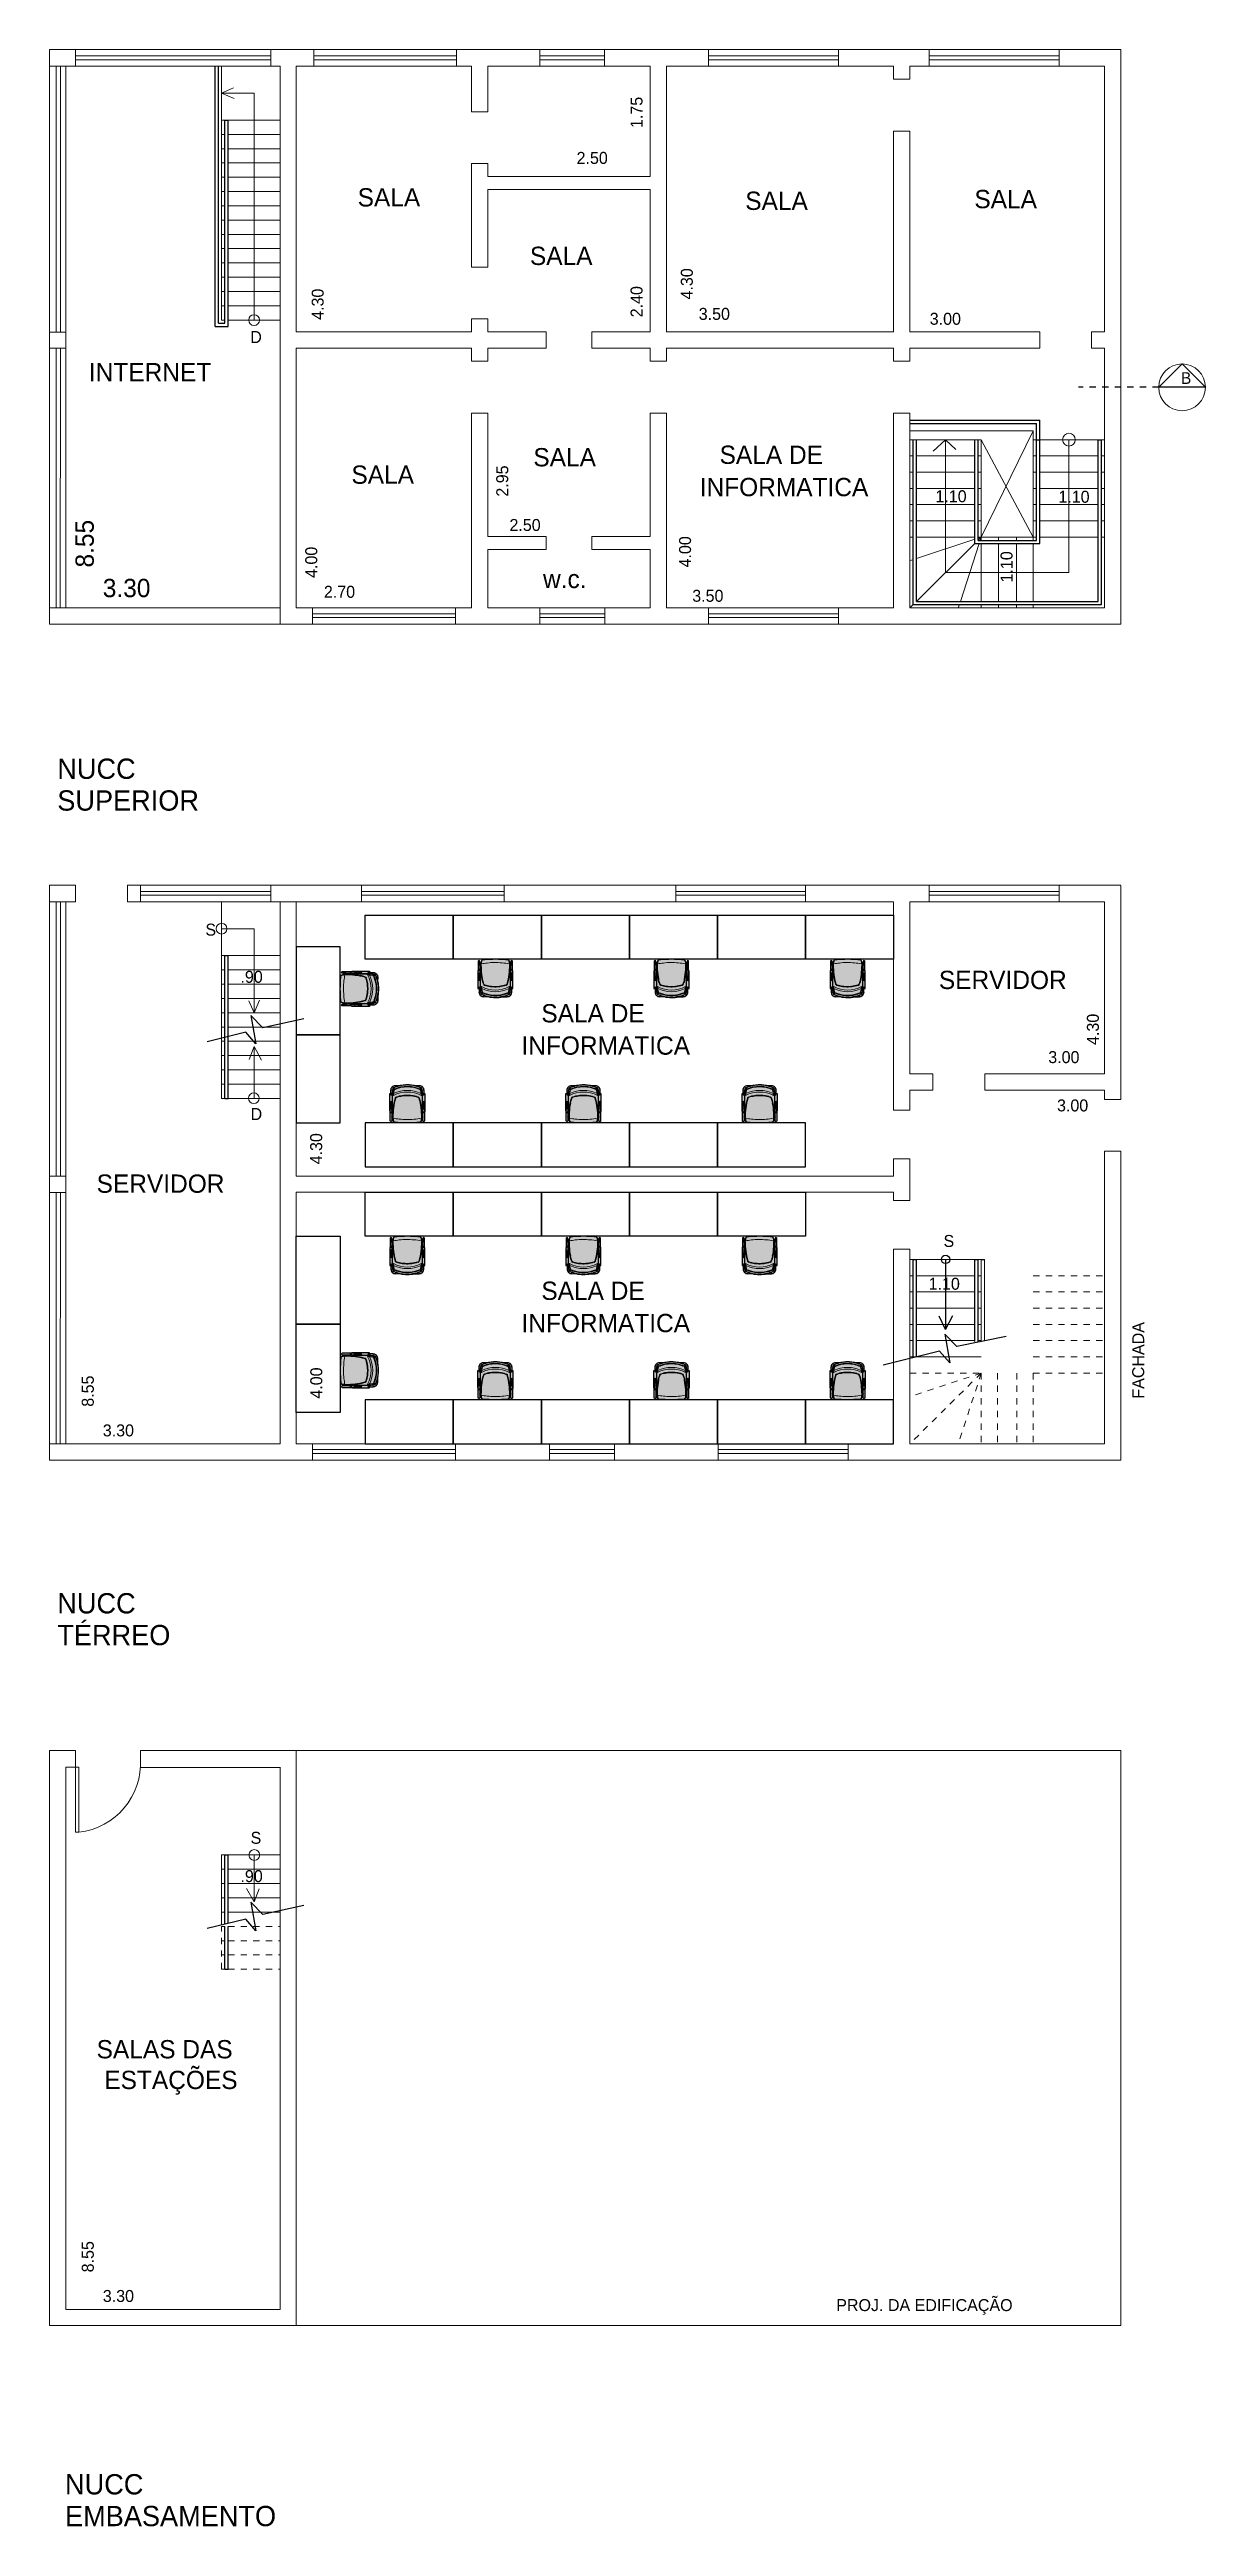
# Model space of a CAD drawing. Header units: metres. Extents: x 512 to 829, y -209 to 245.
# Drawn here: x 726.85 to 745.23, y -178 to -138.61 of the extents above; entities that cross this region are included whole.
import ezdxf

# ---------------------------------------------------------------- set-up
doc = ezdxf.new("R2010")
doc.units = ezdxf.units.M
doc.header["$LTSCALE"] = 0.508
doc.linetypes.add('DASHDOTX2', pattern=[2, 1, -0.5, 0, -0.5])
doc.linetypes.add('STYLE_01', pattern=[0.073819, 0.049213, -0.024606])
doc.layers.get('0').update_dxf_attribs({"lineweight": 15})
for name, color, linetype, lineweight in [('ALV', 4, 'Continuous', 15), ('COTAS', 2, 'Continuous', 15), ('PENA04', 4, 'Continuous', 15), ('PONTILHADO', 2, 'STYLE_01', 15), ('PORTAS-JAN-ESCADA-DIVS-AUX', 2, 'Continuous', 15), ('TEXTO', 7, 'Continuous', 15)]:
    doc.layers.add(name, color=color, linetype=linetype, lineweight=lineweight)
for name, color, linetype in [('BOMB', 1, 'Continuous'), ('CORRIMÃO', 2, 'Continuous'), ('MB-ARQ-MOBILIÁRIO 02', 2, 'Continuous'), ('MB-ARQ-MOBILIÁRIO-CADEIRAS', 7, 'Continuous'), ('PENA01', 2, 'Continuous'), ('PENA4', 4, 'Continuous')]:
    doc.layers.add(name, color=color, linetype=linetype)
doc.layers.add('MB-ARQ-MOBILIÁRIO-CADEIRAS-02', color=7, linetype='Continuous', true_color=0x747474)

msp = doc.modelspace()

# ---------------------------------------------------------------- texts
at = {"layer": 'COTAS'}
for s, p in [('1.75', (736.2785, -139.8586)), ('4.30', (737.0779, -142.5851)), ('4.30', (731.2093, -142.9096)), ('2.40', (736.2785, -142.8685)), ('2.95', (734.1437, -145.7203)), ('4.00', (737.0498, -146.8461)), ('4.00', (731.1072, -147.013)), ('4.30', (743.5338, -154.4392)), ('4.30', (731.1851, -156.3379)), ('FACHADA', (744.2542, -160.0631)), ('8.55', (727.5544, -160.1916)), ('4.00', (731.1871, -160.0631)), ('8.55', (727.5544, -173.9554))]:
    msp.add_text(s, height=0.1906, rotation=90, dxfattribs=at).set_placement(p)
for s, p in [('2.50', (735.2303, -140.4293)), ('3.50', (737.1722, -142.9095)), ('3.00', (740.845, -142.9877)), ('D', (730.0427, -143.2775)), ('2.50', (734.1629, -146.2662)), ('2.70', (731.2128, -147.3288)), ('3.50', (737.069, -147.392)), ('S', (729.329, -152.7007)), ('.90', (729.8863, -153.4506)), ('3.00', (742.7291, -154.7278)), ('D', (730.0471, -155.6328)), ('3.00', (742.8685, -155.4958)), ('S', (741.0638, -157.6514)), ('1.10', (740.8273, -158.3313)), ('3.30', (727.6977, -160.6631)), ('S', (730.0471, -167.1414)), ('.90', (729.8863, -167.7508)), ('3.30', (727.6977, -174.4269)), ('PROJ. DA EDIFICAÇÃO', (739.3582, -174.572))]:
    msp.add_text(s, height=0.1906, dxfattribs=at).set_placement(p)
at = {"layer": 'PENA04'}
for s, height, p in [('NUCC', 0.32258, (726.974, -150.2079)), ('SUPERIOR', 0.32258, (726.974, -150.713)), ('NUCC', 0.32258, (726.974, -163.4783)), ('TÉRREO', 0.32258, (726.974, -163.9834)), ('NUCC', 0.32258, (727.0971, -177.4868)), ('EMBASAMENTO', 0.322581, (727.0971, -177.9919))]:
    msp.add_text(s, height=height, dxfattribs=at).set_placement(p)
at = {"layer": 'PENA4'}
msp.add_text('B', height=0.1858, dxfattribs=at).set_placement((744.8376, -143.9274, 0.6968))
at = {"layer": 'TEXTO'}
for s, height, p in [('SALA ', 0.29098, (731.7494, -141.1067)), ('SALA ', 0.29098, (737.9118, -141.1615)), ('SALA ', 0.29098, (741.5545, -141.1341)), ('SALA ', 0.29098, (734.4883, -142.0372)), ('INTERNET', 0.29098, (727.4764, -143.8874)), ('SALA DE ', 0.29098, (737.5039, -145.1997)), ('SALA ', 0.29098, (731.6506, -145.516)), ('SALA ', 0.29098, (734.543, -145.2392)), ('INFORMATICA', 0.290979, (737.1876, -145.7132)), ('3.30', 0.29098, (727.6977, -147.3185)), ('w.c.', 0.29098, (734.6967, -147.1747)), ('SERVIDOR', 0.29098, (740.9901, -153.5504)), ('SALA DE ', 0.29098, (734.6699, -154.0808)), ('INFORMATICA', 0.290979, (734.3536, -154.5943)), ('SERVIDOR', 0.29098, (727.5995, -156.7898)), ('SALA DE ', 0.29098, (734.6699, -158.4928)), ('INFORMATICA', 0.290979, (734.3536, -159.0063)), ('SALAS DAS', 0.29098, (727.5995, -170.5535)), ('ESTAÇÕES', 0.29098, (727.7215, -171.0414))]:
    msp.add_text(s, height=height, dxfattribs=at).set_placement(p)
msp.add_text('8.55', height=0.29098, rotation=90, dxfattribs=at).set_placement((727.5544, -146.847))

# ---------------------------------------------------------------- blocks, each defined once
blk = doc.blocks.new('A$C56F571F6')
at = {"layer": 'COTAS'}
blk.add_text('1.10', height=0.1846, dxfattribs=at).set_placement((0, 0))
blk = doc.blocks.new('TECTON FIXA')
h = blk.add_hatch(color=256)
edge = h.paths.add_edge_path()
edge.add_line((-0.247, 0.032), (-0.247, 0.093))
edge.add_line((-0.247, 0.093), (-0.235, 0.097))
edge.add_line((-0.235, 0.097), (-0.235, 0.082))
edge.add_arc((-0.105, 0.082), 0.13, 180, 204.5205)
edge.add_arc((-0.194, 0.041), 0.0321, 204.5205, 259.9408)
edge.add_arc((-0.002, 2.04), 2.04, 264.4455, 275.7159)
edge.add_arc((0.196, 0.039), 0.0294, 280.2206, 337.5854)
edge.add_arc((0.081, 0.087), 0.154, 337.5854, 356.3465)
edge.add_line((0.234, 0.077), (0.235, 0.097))
edge.add_line((0.235, 0.097), (0.247, 0.093))
edge.add_line((0.247, 0.093), (0.247, 0.032))
edge.add_arc((0.26, 0.032), 0.0127, 180, 360)
edge.add_line((0.273, 0.032), (0.273, 0.175))
edge.add_arc((0.299, 0.175), 0.0264, 140.266, 180.0527, ccw=False)
edge.add_line((0.279, 0.192), (0.279, 0.465))
edge.add_line((0.279, 0.465), (0.26, 0.465))
edge.add_line((0.26, 0.465), (0.26, 0.522))
edge.add_arc((0.188, 0.523), 0.0723, 359.6453, 450.3547)
edge.add_line((0.188, 0.595), (0.119, 0.594))
edge.add_arc((0, 0.086), 0.523, 76.8468, 102.9792)
edge.add_line((-0.117, 0.595), (-0.188, 0.595))
edge.add_arc((-0.188, 0.522), 0.0727, 90, 180)
edge.add_line((-0.26, 0.522), (-0.26, 0.465))
edge.add_line((-0.26, 0.465), (-0.279, 0.465))
edge.add_line((-0.279, 0.465), (-0.279, 0.189))
edge.add_arc((-0.26, 0.189), 0.0185, 180.0184, 226.71)
edge.add_line((-0.273, 0.176), (-0.273, 0.032))
edge.add_arc((-0.26, 0.032), 0.0127, 180.1644, 360)
blk.add_lwpolyline([(-0.273, 0.032, 1), (-0.247, 0.032), (-0.247, 0.093), (-0.235, 0.097), (-0.235, 0.082, 0.107401), (-0.223, 0.028, 0.246643), (-0.2, 0.01, 0.049216), (0.201, 0.01, 0.255663), (0.223, 0.028, 0.082044), (0.234, 0.077), (0.235, 0.097), (0.247, 0.093), (0.247, 0.032, 1), (0.273, 0.032), (0.273, 0.175, -0.175367), (0.279, 0.192), (0.279, 0.465), (0.26, 0.465), (0.26, 0.522, 0.417845), (0.188, 0.595), (0.119, 0.594, 0.114521), (-0.117, 0.595), (-0.188, 0.595, 0.414214), (-0.26, 0.522), (-0.26, 0.465), (-0.279, 0.465), (-0.279, 0.189, 0.206597), (-0.273, 0.176), (-0.273, 0.032, 0.998567), (-0.247, 0.032), (-0.247, 0.093), (-0.235, 0.097)], format="xyb")
at = {"layer": 'MB-ARQ-MOBILIÁRIO-CADEIRAS', "linetype": 'Continuous', "lineweight": 15}
for p, q in [((-0.279, 0.465), (-0.279, 0.356)), ((-0.279, 0.465), (-0.26, 0.465)), ((-0.26, 0.522), (-0.26, 0.465)), ((-0.26, 0.522), (-0.236, 0.522)), ((-0.26, 0.44), (-0.26, 0.465)), ((-0.26, 0.465), (-0.249, 0.465)), ((-0.253, 0.444), (-0.253, 0.46)), ((-0.25, 0.446), (-0.249, 0.447)), ((-0.25, 0.446), (-0.25, 0.446)), ((-0.249, 0.463), (-0.249, 0.447)), ((-0.249, 0.447), (-0.249, 0.447)), ((-0.249, 0.447), (-0.249, 0.447)), ((-0.241, 0.356), (-0.241, 0.442)), ((-0.241, 0.441), (-0.241, 0.442)), ((-0.24, 0.443), (-0.24, 0.443)), ((-0.239, 0.445), (-0.239, 0.445)), ((-0.235, 0.168), (-0.235, 0.434)), ((-0.231, 0.529), (-0.231, 0.547)), ((-0.223, 0.434), (-0.224, 0.434)), ((-0.223, 0.434), (-0.222, 0.435)), ((-0.219, 0.536), (-0.219, 0.55)), ((-0.219, 0.55), (-0.219, 0.548)), ((-0.219, 0.548), (-0.219, 0.54)), ((-0.219, 0.536), (-0.21, 0.536)), ((-0.213, 0.556), (-0.213, 0.563)), ((-0.21, 0.558), (-0.21, 0.536)), ((-0.117, 0.595), (-0.188, 0.595)), ((-0.188, 0.595), (-0.188, 0.574)), ((0.188, 0.595), (0.117, 0.595)), ((0.188, 0.595), (0.188, 0.574)), ((0.21, 0.558), (0.21, 0.536)), ((0.219, 0.536), (0.21, 0.536)), ((0.213, 0.556), (0.213, 0.563)), ((0.219, 0.536), (0.219, 0.55)), ((0.219, 0.55), (0.219, 0.548)), ((0.219, 0.548), (0.219, 0.54)), ((0.223, 0.434), (0.222, 0.435)), ((0.223, 0.434), (0.224, 0.434)), ((0.231, 0.529), (0.231, 0.547)), ((0.235, 0.434), (0.235, 0.168)), ((0.26, 0.522), (0.236, 0.522)), ((0.239, 0.445), (0.239, 0.445)), ((0.24, 0.443), (0.24, 0.443)), ((0.241, 0.442), (0.241, 0.356)), ((0.241, 0.441), (0.241, 0.442)), ((0.26, 0.465), (0.249, 0.465)), ((0.249, 0.463), (0.249, 0.447)), ((0.249, 0.447), (0.249, 0.447)), ((0.249, 0.447), (0.249, 0.447)), ((0.25, 0.446), (0.249, 0.447)), ((0.25, 0.446), (0.25, 0.446)), ((0.253, 0.444), (0.253, 0.46)), ((0.26, 0.465), (0.26, 0.522)), ((0.26, 0.44), (0.26, 0.465)), ((0.279, 0.465), (0.26, 0.465)), ((0.279, 0.356), (0.279, 0.465)), ((-0.279, 0.356), (-0.279, 0.356)), ((-0.279, 0.345), (-0.279, 0.345)), ((-0.279, 0.263), (-0.279, 0.189)), ((-0.279, 0.189), (-0.279, 0.189)), ((-0.273, 0.175), (-0.273, 0.169)), ((-0.273, 0.169), (-0.273, 0.032)), ((-0.269, 0.231), (-0.251, 0.231)), ((-0.25, 0.092), (-0.235, 0.097)), ((-0.247, 0.169), (-0.247, 0.175)), ((-0.247, 0.103), (-0.247, 0.169)), ((-0.247, 0.168), (-0.235, 0.168)), ((-0.247, 0.16), (-0.236, 0.158)), ((-0.247, 0.11), (-0.234, 0.114)), ((-0.247, 0.11), (-0.234, 0.114)), ((-0.247, 0.032), (-0.247, 0.093)), ((-0.244, 0.111), (-0.236, 0.158)), ((-0.241, 0.356), (-0.241, 0.356)), ((-0.241, 0.345), (-0.241, 0.345)), ((-0.241, 0.189), (-0.241, 0.262)), ((-0.241, 0.189), (-0.241, 0.189)), ((-0.235, 0.089), (-0.235, 0.088)), ((-0.223, 0.028), (-0.223, 0.029)), ((-0.198, 0.009), (-0.198, 0.009)), ((0.198, 0.009), (0.198, 0.009)), ((0.223, 0.028), (0.223, 0.029)), ((0.247, 0.11), (0.234, 0.114)), ((0.247, 0.11), (0.234, 0.114)), ((0.247, 0.168), (0.235, 0.168)), ((0.25, 0.092), (0.235, 0.097)), ((0.235, 0.088), (0.235, 0.089)), ((0.247, 0.16), (0.236, 0.158)), ((0.236, 0.158), (0.244, 0.111)), ((0.241, 0.345), (0.241, 0.345)), ((0.241, 0.262), (0.241, 0.189)), ((0.241, 0.189), (0.241, 0.189)), ((0.247, 0.175), (0.247, 0.169)), ((0.247, 0.169), (0.247, 0.103)), ((0.247, 0.093), (0.247, 0.032)), ((0.269, 0.231), (0.251, 0.231)), ((0.273, 0.169), (0.273, 0.175)), ((0.273, 0.032), (0.273, 0.169)), ((0.279, 0.356), (0.279, 0.356)), ((0.279, 0.345), (0.279, 0.345)), ((0.279, 0.189), (0.279, 0.263)), ((0.279, 0.189), (0.279, 0.189))]:
    blk.add_line(p, q, dxfattribs=at)
at = {"layer": 'MB-ARQ-MOBILIÁRIO-CADEIRAS', "linetype": 'Continuous', "lineweight": 15, "flags": 128}
for points in [[(-0.249, 0.447), (-0.25, 0.446), (-0.25, 0.446)], [(-0.249, 0.447), (-0.248, 0.45), (-0.247, 0.453), (-0.246, 0.457), (-0.244, 0.465), (-0.242, 0.474)], [(-0.243, 0.443), (-0.244, 0.442), (-0.244, 0.441)], [(-0.244, 0.441), (-0.243, 0.442), (-0.242, 0.442), (-0.241, 0.442), (-0.241, 0.442)], [(-0.243, 0.488), (-0.237, 0.518), (-0.231, 0.547)], [(-0.236, 0.47), (-0.237, 0.467), (-0.238, 0.459), (-0.24, 0.453), (-0.242, 0.448), (-0.243, 0.443)], [(-0.242, 0.474), (-0.236, 0.502), (-0.231, 0.529)], [(-0.24, 0.443), (-0.24, 0.444), (-0.239, 0.445)], [(-0.24, 0.443), (-0.24, 0.443), (-0.24, 0.441), (-0.239, 0.44), (-0.239, 0.438), (-0.238, 0.437), (-0.237, 0.435), (-0.235, 0.434), (-0.234, 0.434), (-0.232, 0.433), (-0.231, 0.433), (-0.23, 0.433), (-0.228, 0.433), (-0.227, 0.433), (-0.226, 0.433), (-0.225, 0.434), (-0.224, 0.434), (-0.224, 0.434)], [(-0.239, 0.445), (-0.238, 0.448), (-0.237, 0.452), (-0.235, 0.456), (-0.234, 0.461), (-0.233, 0.467), (-0.232, 0.473)], [(-0.239, 0.445), (-0.238, 0.448), (-0.237, 0.451), (-0.235, 0.456), (-0.234, 0.461), (-0.233, 0.467), (-0.231, 0.473)], [(-0.226, 0.526), (-0.226, 0.522), (-0.229, 0.507), (-0.236, 0.47)], [(-0.232, 0.473), (-0.226, 0.504), (-0.22, 0.534)], [(-0.231, 0.547), (-0.23, 0.55), (-0.228, 0.552), (-0.226, 0.555), (-0.223, 0.557), (-0.22, 0.56), (-0.216, 0.562), (-0.213, 0.563)], [(-0.231, 0.529), (-0.23, 0.531), (-0.229, 0.533), (-0.227, 0.535), (-0.225, 0.537), (-0.222, 0.538), (-0.219, 0.54)], [(-0.231, 0.473), (-0.225, 0.504), (-0.219, 0.536)], [(-0.217, 0.465), (-0.219, 0.464), (-0.221, 0.464), (-0.223, 0.464), (-0.225, 0.465), (-0.227, 0.466), (-0.228, 0.467), (-0.229, 0.468), (-0.23, 0.47), (-0.231, 0.471), (-0.231, 0.473)], [(-0.217, 0.465), (-0.218, 0.46), (-0.219, 0.456), (-0.22, 0.449), (-0.222, 0.444), (-0.223, 0.44), (-0.225, 0.436)], [(-0.225, 0.436), (-0.225, 0.435), (-0.225, 0.434), (-0.225, 0.434), (-0.224, 0.434), (-0.223, 0.434)], [(-0.224, 0.434), (-0.223, 0.434), (-0.222, 0.435)], [(-0.219, 0.55), (-0.218, 0.551), (-0.217, 0.553), (-0.216, 0.554), (-0.215, 0.555), (-0.213, 0.556), (-0.211, 0.557), (-0.21, 0.558)], [(-0.205, 0.527), (-0.207, 0.527), (-0.21, 0.527), (-0.212, 0.527), (-0.213, 0.528), (-0.215, 0.529), (-0.217, 0.53), (-0.218, 0.532), (-0.218, 0.534), (-0.219, 0.536)], [(-0.205, 0.527), (-0.207, 0.518), (-0.215, 0.479), (-0.217, 0.465)], [(-0.213, 0.563), (-0.193, 0.572), (-0.173, 0.579), (-0.152, 0.586), (-0.131, 0.592), (-0.11, 0.597), (-0.088, 0.601), (-0.066, 0.604), (-0.044, 0.606), (-0.022, 0.608), (0, 0.608), (0.022, 0.608), (0.043, 0.606), (0.065, 0.604), (0.086, 0.601), (0.108, 0.597), (0.13, 0.592), (0.151, 0.586), (0.172, 0.579), (0.193, 0.572), (0.213, 0.563)], [(-0.21, 0.558), (-0.19, 0.566), (-0.17, 0.573), (-0.15, 0.58), (-0.13, 0.585), (-0.109, 0.59), (-0.087, 0.594), (-0.066, 0.598), (-0.044, 0.6), (-0.022, 0.601), (0, 0.602), (0.021, 0.601), (0.043, 0.6), (0.064, 0.598), (0.085, 0.595), (0.107, 0.591), (0.129, 0.586), (0.15, 0.58), (0.171, 0.573), (0.191, 0.566), (0.21, 0.558)], [(-0.21, 0.536), (-0.191, 0.544), (-0.171, 0.551), (-0.151, 0.558), (-0.131, 0.563), (-0.11, 0.568), (-0.089, 0.573), (-0.068, 0.576), (-0.047, 0.578), (-0.023, 0.58), (0, 0.581), (0.025, 0.58), (0.049, 0.578), (0.074, 0.575), (0.098, 0.571), (0.122, 0.566), (0.144, 0.56), (0.167, 0.553), (0.188, 0.545), (0.21, 0.536)], [(-0.172, 0.414), (-0.146, 0.422), (-0.12, 0.428), (-0.093, 0.434), (-0.073, 0.437), (-0.052, 0.439), (-0.031, 0.44), (-0.011, 0.441), (0.012, 0.441), (0.035, 0.44), (0.058, 0.438), (0.081, 0.436), (0.104, 0.432), (0.127, 0.427), (0.15, 0.421), (0.172, 0.414)], [(-0.172, 0.414), (-0.172, 0.414), (-0.172, 0.414), (-0.171, 0.413), (-0.171, 0.412), (-0.17, 0.41), (-0.17, 0.409), (-0.169, 0.407), (-0.168, 0.405)], [(0.168, 0.405), (0.147, 0.411), (0.125, 0.417), (0.103, 0.421), (0.081, 0.425), (0.059, 0.428), (0.036, 0.43), (0.013, 0.431), (-0.01, 0.431), (-0.037, 0.43), (-0.063, 0.428), (-0.089, 0.424), (-0.116, 0.419), (-0.142, 0.413), (-0.168, 0.405)], [(0.172, 0.414), (0.172, 0.414), (0.172, 0.414), (0.171, 0.413), (0.171, 0.412), (0.17, 0.41), (0.17, 0.409), (0.169, 0.407), (0.168, 0.405)], [(0.205, 0.527), (0.207, 0.527), (0.21, 0.527), (0.212, 0.527), (0.213, 0.528), (0.215, 0.529), (0.217, 0.53), (0.218, 0.532), (0.218, 0.534), (0.219, 0.536)], [(0.205, 0.527), (0.207, 0.518), (0.215, 0.479), (0.217, 0.465)], [(0.219, 0.55), (0.218, 0.551), (0.217, 0.553), (0.216, 0.554), (0.215, 0.555), (0.213, 0.556), (0.211, 0.557), (0.21, 0.558)], [(0.231, 0.547), (0.23, 0.55), (0.228, 0.552), (0.226, 0.555), (0.223, 0.557), (0.22, 0.56), (0.216, 0.562), (0.213, 0.563)], [(0.217, 0.465), (0.219, 0.464), (0.221, 0.464), (0.223, 0.464), (0.225, 0.465), (0.227, 0.466), (0.228, 0.467), (0.229, 0.468), (0.23, 0.47), (0.231, 0.471), (0.231, 0.473)], [(0.217, 0.465), (0.218, 0.46), (0.219, 0.456), (0.22, 0.449), (0.222, 0.444), (0.223, 0.44), (0.225, 0.436)], [(0.231, 0.529), (0.23, 0.531), (0.229, 0.533), (0.227, 0.535), (0.225, 0.537), (0.222, 0.538), (0.219, 0.54)], [(0.231, 0.473), (0.225, 0.504), (0.219, 0.536)], [(0.232, 0.473), (0.226, 0.504), (0.22, 0.534)], [(0.222, 0.435), (0.222, 0.435), (0.224, 0.434)], [(0.225, 0.436), (0.225, 0.435), (0.225, 0.434), (0.225, 0.434), (0.224, 0.434), (0.223, 0.434)], [(0.224, 0.434), (0.225, 0.434), (0.226, 0.433), (0.227, 0.433), (0.228, 0.433), (0.23, 0.433), (0.231, 0.433), (0.233, 0.433), (0.234, 0.434), (0.236, 0.435), (0.237, 0.436), (0.238, 0.437), (0.239, 0.439), (0.24, 0.44), (0.24, 0.442), (0.24, 0.443), (0.24, 0.443)], [(0.226, 0.526), (0.226, 0.522), (0.229, 0.507), (0.236, 0.47)], [(0.243, 0.488), (0.237, 0.518), (0.231, 0.547)], [(0.242, 0.474), (0.236, 0.502), (0.231, 0.529)], [(0.239, 0.445), (0.238, 0.448), (0.237, 0.451), (0.235, 0.456), (0.234, 0.461), (0.233, 0.467), (0.231, 0.473)], [(0.239, 0.445), (0.238, 0.448), (0.237, 0.452), (0.236, 0.456), (0.234, 0.461), (0.233, 0.467), (0.232, 0.473)], [(0.236, 0.47), (0.237, 0.467), (0.238, 0.459), (0.24, 0.453), (0.242, 0.448), (0.243, 0.443)], [(0.24, 0.443), (0.24, 0.444), (0.239, 0.445)], [(0.244, 0.441), (0.243, 0.442), (0.242, 0.442), (0.241, 0.442), (0.241, 0.442)], [(0.249, 0.447), (0.248, 0.45), (0.247, 0.453), (0.246, 0.457), (0.244, 0.465), (0.242, 0.474)], [(0.243, 0.443), (0.244, 0.442), (0.244, 0.441)], [(0.249, 0.447), (0.25, 0.446), (0.25, 0.446)], [(-0.279, 0.356), (-0.279, 0.354), (-0.279, 0.351), (-0.279, 0.348), (-0.279, 0.345), (-0.279, 0.345)], [(-0.279, 0.356), (-0.279, 0.354), (-0.279, 0.351), (-0.279, 0.348), (-0.279, 0.346), (-0.279, 0.345)], [(-0.279, 0.345), (-0.279, 0.323), (-0.279, 0.297), (-0.279, 0.28)], [(-0.279, 0.345), (-0.279, 0.32), (-0.279, 0.294), (-0.279, 0.28)], [(-0.279, 0.28), (-0.279, 0.269), (-0.279, 0.263)], [(-0.279, 0.189), (-0.278, 0.195), (-0.278, 0.201), (-0.277, 0.207), (-0.275, 0.214), (-0.274, 0.222), (-0.273, 0.231)], [(-0.279, 0.189), (-0.279, 0.189), (-0.278, 0.188), (-0.278, 0.188), (-0.277, 0.188), (-0.276, 0.187), (-0.275, 0.187), (-0.274, 0.187), (-0.273, 0.187)], [(-0.278, 0.184), (-0.279, 0.186), (-0.279, 0.189)], [(-0.278, 0.184), (-0.278, 0.182), (-0.277, 0.18), (-0.276, 0.178), (-0.274, 0.176), (-0.272, 0.175), (-0.27, 0.174), (-0.268, 0.172), (-0.266, 0.172), (-0.264, 0.171), (-0.261, 0.171), (-0.259, 0.171), (-0.256, 0.171), (-0.254, 0.172), (-0.252, 0.173), (-0.249, 0.174), (-0.247, 0.175), (-0.246, 0.177), (-0.244, 0.179), (-0.243, 0.181), (-0.242, 0.183), (-0.242, 0.184)], [(-0.269, 0.231), (-0.269, 0.222), (-0.27, 0.213), (-0.272, 0.2), (-0.272, 0.193), (-0.273, 0.187)], [(-0.273, 0.187), (-0.272, 0.185), (-0.272, 0.183), (-0.271, 0.181), (-0.27, 0.179), (-0.269, 0.178), (-0.267, 0.176), (-0.265, 0.175), (-0.263, 0.175), (-0.261, 0.174), (-0.259, 0.174), (-0.257, 0.175), (-0.255, 0.175), (-0.253, 0.176), (-0.251, 0.178), (-0.25, 0.179), (-0.249, 0.181), (-0.248, 0.183), (-0.248, 0.185), (-0.247, 0.187)], [(-0.273, 0.169), (-0.273, 0.168), (-0.272, 0.166), (-0.271, 0.164), (-0.27, 0.162), (-0.269, 0.161), (-0.267, 0.16), (-0.265, 0.159), (-0.263, 0.158), (-0.261, 0.158), (-0.259, 0.158), (-0.257, 0.158), (-0.255, 0.159), (-0.253, 0.16), (-0.251, 0.161), (-0.25, 0.162), (-0.249, 0.164), (-0.248, 0.166), (-0.247, 0.168), (-0.247, 0.169)], [(-0.247, 0.187), (-0.248, 0.196), (-0.249, 0.204), (-0.25, 0.217), (-0.251, 0.224), (-0.251, 0.231)], [(-0.247, 0.103), (-0.247, 0.101), (-0.248, 0.098), (-0.249, 0.096), (-0.25, 0.095), (-0.251, 0.093), (-0.251, 0.092), (-0.251, 0.092), (-0.251, 0.092), (-0.25, 0.092)], [(-0.247, 0.231), (-0.246, 0.224), (-0.245, 0.218), (-0.244, 0.212), (-0.243, 0.206), (-0.242, 0.197), (-0.241, 0.189)], [(-0.247, 0.187), (-0.246, 0.187), (-0.245, 0.187), (-0.244, 0.187), (-0.243, 0.188), (-0.242, 0.188), (-0.242, 0.188), (-0.241, 0.189), (-0.241, 0.189)], [(-0.241, 0.189), (-0.241, 0.186), (-0.242, 0.184)], [(-0.241, 0.345), (-0.241, 0.347), (-0.241, 0.35), (-0.241, 0.353), (-0.241, 0.356)], [(-0.241, 0.345), (-0.241, 0.348), (-0.241, 0.351), (-0.241, 0.354), (-0.241, 0.356)], [(-0.241, 0.281), (-0.241, 0.306), (-0.241, 0.332), (-0.241, 0.345)], [(-0.241, 0.281), (-0.241, 0.29), (-0.241, 0.315), (-0.241, 0.345)], [(-0.241, 0.262), (-0.241, 0.265), (-0.241, 0.281)], [(-0.235, 0.091), (-0.234, 0.128), (-0.232, 0.166), (-0.229, 0.203), (-0.225, 0.24), (-0.22, 0.278), (-0.214, 0.315)], [(-0.234, 0.072), (-0.235, 0.081), (-0.235, 0.091)], [(-0.234, 0.072), (-0.234, 0.072), (-0.233, 0.072), (-0.232, 0.072), (-0.231, 0.072), (-0.229, 0.073), (-0.227, 0.073), (-0.225, 0.073), (-0.223, 0.073)], [(-0.203, 0.313), (-0.209, 0.277), (-0.214, 0.24), (-0.218, 0.203), (-0.221, 0.166), (-0.223, 0.129), (-0.224, 0.091)], [(-0.224, 0.091), (-0.224, 0.082), (-0.223, 0.073)], [(-0.223, 0.073), (-0.194, 0.068), (-0.165, 0.063), (-0.136, 0.059), (-0.107, 0.056), (-0.077, 0.054), (-0.047, 0.052), (-0.018, 0.051), (0.011, 0.051), (0.041, 0.052), (0.07, 0.053), (0.1, 0.056), (0.129, 0.059), (0.153, 0.062), (0.176, 0.065), (0.2, 0.069), (0.223, 0.073)], [(-0.223, 0.029), (-0.223, 0.028), (-0.222, 0.027), (-0.221, 0.026), (-0.22, 0.025), (-0.218, 0.025), (-0.217, 0.025), (-0.216, 0.024), (-0.214, 0.025)], [(-0.214, 0.025), (-0.213, 0.021), (-0.211, 0.018), (-0.209, 0.015), (-0.206, 0.013), (-0.203, 0.011), (-0.2, 0.01), (-0.198, 0.009), (-0.198, 0.009), (-0.198, 0.009), (-0.198, 0.009)], [(0.198, 0.009), (0.167, 0.007), (0.136, 0.005), (0.09, 0.002), (0.043, 0.001), (-0.003, 0), (-0.05, 0.001), (-0.087, 0.002), (-0.124, 0.004), (-0.161, 0.006), (-0.198, 0.009)], [(-0.198, 0.009), (-0.168, 0.007), (-0.138, 0.004), (-0.108, 0.003), (-0.077, 0.001), (-0.054, 0.001), (-0.031, 0)], [(-0.031, 0), (0, 0), (0.031, 0)], [(0.031, 0), (0.054, 0.001), (0.077, 0.001), (0.108, 0.003), (0.138, 0.004), (0.168, 0.007), (0.198, 0.009)], [(0.198, 0.009), (0.198, 0.009), (0.198, 0.009), (0.198, 0.009), (0.2, 0.01), (0.203, 0.011), (0.206, 0.013), (0.209, 0.015), (0.211, 0.018), (0.213, 0.021), (0.214, 0.025)], [(0.224, 0.091), (0.223, 0.128), (0.221, 0.165), (0.218, 0.202), (0.214, 0.239), (0.209, 0.276), (0.203, 0.313)], [(0.214, 0.315), (0.22, 0.278), (0.225, 0.241), (0.229, 0.204), (0.232, 0.166), (0.234, 0.129), (0.235, 0.091)], [(0.223, 0.029), (0.223, 0.028), (0.222, 0.027), (0.221, 0.026), (0.22, 0.025), (0.218, 0.025), (0.217, 0.025), (0.216, 0.024), (0.214, 0.025)], [(0.223, 0.073), (0.224, 0.082), (0.224, 0.091)], [(0.234, 0.072), (0.234, 0.072), (0.233, 0.072), (0.232, 0.072), (0.231, 0.072), (0.229, 0.073), (0.227, 0.073), (0.225, 0.073), (0.223, 0.073)], [(0.235, 0.091), (0.235, 0.081), (0.234, 0.072)], [(0.241, 0.345), (0.241, 0.348), (0.241, 0.351), (0.241, 0.354), (0.241, 0.356)], [(0.241, 0.345), (0.241, 0.331), (0.241, 0.305), (0.241, 0.281)], [(0.241, 0.281), (0.241, 0.29), (0.241, 0.315), (0.241, 0.345)], [(0.241, 0.262), (0.241, 0.265), (0.241, 0.281)], [(0.247, 0.231), (0.246, 0.224), (0.245, 0.218), (0.244, 0.212), (0.243, 0.206), (0.242, 0.197), (0.241, 0.189)], [(0.247, 0.187), (0.246, 0.187), (0.245, 0.187), (0.244, 0.187), (0.243, 0.188), (0.242, 0.188), (0.242, 0.188), (0.241, 0.189), (0.241, 0.189)], [(0.241, 0.189), (0.241, 0.186), (0.242, 0.184)], [(0.242, 0.184), (0.242, 0.182), (0.243, 0.18), (0.244, 0.178), (0.246, 0.176), (0.248, 0.175), (0.25, 0.174), (0.252, 0.172), (0.254, 0.172), (0.256, 0.171), (0.259, 0.171), (0.261, 0.171), (0.264, 0.171), (0.266, 0.172), (0.268, 0.173), (0.271, 0.174), (0.273, 0.175), (0.274, 0.177), (0.276, 0.179), (0.277, 0.181), (0.278, 0.183), (0.278, 0.184)], [(0.247, 0.187), (0.248, 0.196), (0.249, 0.204), (0.25, 0.217), (0.251, 0.224), (0.251, 0.231)], [(0.273, 0.187), (0.272, 0.185), (0.272, 0.183), (0.271, 0.181), (0.27, 0.179), (0.269, 0.178), (0.267, 0.176), (0.265, 0.175), (0.263, 0.175), (0.261, 0.174), (0.259, 0.174), (0.257, 0.175), (0.255, 0.175), (0.253, 0.176), (0.251, 0.178), (0.25, 0.179), (0.249, 0.181), (0.248, 0.183), (0.248, 0.185), (0.247, 0.187)], [(0.273, 0.169), (0.273, 0.168), (0.272, 0.166), (0.271, 0.164), (0.27, 0.162), (0.269, 0.161), (0.267, 0.16), (0.265, 0.159), (0.263, 0.158), (0.261, 0.158), (0.259, 0.158), (0.257, 0.158), (0.255, 0.159), (0.253, 0.16), (0.251, 0.161), (0.25, 0.162), (0.249, 0.164), (0.248, 0.166), (0.247, 0.168), (0.247, 0.169)], [(0.247, 0.103), (0.247, 0.103), (0.247, 0.101), (0.248, 0.098), (0.249, 0.096), (0.25, 0.095), (0.251, 0.093), (0.251, 0.092), (0.251, 0.092), (0.251, 0.092), (0.25, 0.092)], [(0.269, 0.231), (0.269, 0.222), (0.27, 0.213), (0.272, 0.2), (0.272, 0.193), (0.273, 0.187)], [(0.279, 0.189), (0.278, 0.195), (0.278, 0.201), (0.277, 0.207), (0.275, 0.214), (0.274, 0.222), (0.273, 0.231)], [(0.279, 0.189), (0.279, 0.189), (0.278, 0.188), (0.278, 0.188), (0.277, 0.188), (0.276, 0.187), (0.275, 0.187), (0.274, 0.187), (0.273, 0.187)], [(0.278, 0.184), (0.279, 0.186), (0.279, 0.189)], [(0.279, 0.345), (0.279, 0.346), (0.279, 0.349), (0.279, 0.352), (0.279, 0.355), (0.279, 0.356)], [(0.279, 0.356), (0.279, 0.354), (0.279, 0.351), (0.279, 0.348), (0.279, 0.346), (0.279, 0.345)], [(0.279, 0.279), (0.279, 0.294), (0.279, 0.32), (0.279, 0.345)], [(0.279, 0.345), (0.279, 0.32), (0.279, 0.294), (0.279, 0.279)], [(0.279, 0.279), (0.279, 0.269), (0.279, 0.263)]]:
    blk.add_lwpolyline(points, dxfattribs=at)
at = {"layer": 'MB-ARQ-MOBILIÁRIO-CADEIRAS', "linetype": 'Continuous', "lineweight": 15}
for centre, radius, start, end in [((-0.188, 0.522), 0.0727, 90, 180), ((-0.196, 0.336), 0.122, 116.2047, 121.6837), ((0, 0.017), 0.497, 120.6581, 121.5751), ((-0.258, 0.472), 0.0125, 294.6433, 317.3538), ((-0.261, 0.459), 0.017, 298.1422, 314.8569), ((-0.245, 0.445), 0.00447, 179.2728, 287.2626), ((-0.364, 0.507), 0.123, 338.9866, 350.7176), ((-0.245, 0.447), 0.00406, 182.2689, 297.618), ((-0.238, 0.474), 0.00418, 189.2495, 291.4292), ((0, 0.017), 0.488, 119.4361, 119.547), ((-0.237, 0.444), 0.00277, 143.533, 180.5237), ((-0.229, 0.445), 0.0101, 181.9196, 296.3926), ((0, 0.017), 0.511, 116.9435, 117.5164), ((-0.227, 0.53), 0.00416, 188.5717, 288.717), ((-0.21, 0.521), 0.0162, 125.4756, 161.5012), ((0, 0.017), 0.473, 62.0829, 117.9171), ((-0.253, 0.54), 0.034, 350.6524, 0.5406), ((0, 0.017), 0.498, 64.0966, 115.9034), ((0.223, 0.237), 0.444, 158.9059, 169.8688), ((-0.151, 0.56), 0.0638, 202.9741, 211.4804), ((0, 0.073), 0.498, 65.6464, 114.3536), ((-0.163, 0.386), 0.0299, 107.7751, 158.908), ((-0.218, 0.305), 0.0955, 67.1835, 73.6696), ((-0.162, 0.386), 0.0199, 107.8621, 158.9799), ((0.162, 0.386), 0.0199, 21.0197, 72.1383), ((0.163, 0.386), 0.0299, 21.0921, 72.2248), ((0.218, 0.305), 0.0955, 106.3304, 112.8165), ((0.188, 0.522), 0.0727, 0, 90), ((-0.223, 0.237), 0.444, 10.1312, 21.0941), ((0.151, 0.56), 0.0638, 328.5196, 337.0259), ((0.253, 0.54), 0.034, 179.4594, 189.3476), ((0.21, 0.521), 0.0162, 18.4988, 54.5244), ((0.229, 0.445), 0.0101, 243.6074, 358.0804), ((0.227, 0.53), 0.00416, 251.283, 351.4283), ((0, 0.017), 0.511, 62.4836, 63.0565), ((0.238, 0.474), 0.00418, 248.5708, 350.7505), ((0.237, 0.444), 0.00277, 359.4763, 36.467), ((0, 0.017), 0.488, 60.453, 60.5631), ((0.364, 0.507), 0.123, 189.2824, 201.0134), ((0.245, 0.447), 0.00406, 242.382, 357.7311), ((0.245, 0.445), 0.00447, 252.7374, 0.7272), ((0.258, 0.472), 0.0125, 222.6462, 245.3567), ((0.261, 0.459), 0.017, 225.1431, 241.8578), ((0.196, 0.336), 0.122, 58.3163, 63.7953), ((0, 0.017), 0.497, 58.4249, 59.3419), ((-0.26, 0.189), 0.019, 180, 195.191), ((-0.264, 0.384), 0.153, 266.5839, 268.2582), ((-0.26, 0.032), 0.0127, 180, 0), ((-0.256, 0.384), 0.153, 271.7418, 273.4161), ((-0.26, 0.189), 0.019, 344.7874, 0), ((-0.298, 0.168), 0.0627, 350, 0), ((-0.228, 0.025), 0.0665, 86.8761, 96.2235), ((-0.076, 0.088), 0.159, 179.9392, 202.2345), ((-0.07, 0.09), 0.165, 186.3143, 201.9491), ((-0.004, 0.089), 0.22, 184.2099, 197.1245), ((-0.194, 0.04), 0.0309, 201.723, 263.2963), ((-0.195, 0.039), 0.0301, 202.0606, 264.6057), ((-0.226, 0.202), 0.114, 78.4183, 83.8838), ((0.225, 0.237), 0.435, 158.9426, 169.8619), ((-0.225, 0.237), 0.435, 10.1381, 21.0574), ((0.194, 0.04), 0.0309, 276.7037, 338.277), ((0.195, 0.039), 0.0301, 275.3866, 337.9471), ((0.226, 0.202), 0.114, 96.1162, 101.5817), ((0.004, 0.089), 0.219, 342.8701, 355.7956), ((0.077, 0.088), 0.158, 337.7028, 0.1577), ((0.07, 0.09), 0.165, 338.0486, 353.6881), ((0.228, 0.025), 0.0665, 83.7765, 93.1239), ((0.298, 0.168), 0.0627, 180, 190), ((0.086, 0.348), 0.155, 358.9672, 2.9502), ((0.26, 0.189), 0.019, 180, 195.1712), ((0.256, 0.384), 0.153, 266.5839, 268.2582), ((0.26, 0.032), 0.0127, 180, 0), ((0.264, 0.384), 0.153, 271.7418, 273.4161), ((0.26, 0.189), 0.019, 344.7721, 0)]:
    blk.add_arc(centre, radius, start, end, dxfattribs=at)
for centre, ratio in [((-0.26, -0.054), 0.047572), ((-0.26, -0.055), 0.031548), ((0.26, -0.054), 0.047572), ((0.26, -0.055), 0.031548)]:
    blk.add_ellipse(centre, major_axis=(0, 0.399), ratio=ratio, start_param=5.507673, end_param=7.058698, dxfattribs=at)

# ---------------------------------------------------------------- linework, layer by layer
msp.add_circle((744.8566, -143.982), 0.3716)
at = {"layer": 'ALV'}
for p, q in [((726.8511, -147.4892), (727.1107, -147.4892)), ((726.8527, -160.7822), (727.1107, -160.7822))]:
    msp.add_line(p, q, dxfattribs=at)
at = {"layer": 'BOMB'}
for p, q in [((729.4834, -143.0159), (729.4834, -138.8766)), ((729.535, -142.9643), (729.535, -138.8766)), ((729.6382, -139.7333), (729.6898, -139.7333)), ((729.6382, -141.0959), (729.6382, -139.7333)), ((729.6898, -141.0959), (729.6898, -139.7333)), ((729.6382, -142.9643), (729.6382, -141.0959)), ((729.6898, -143.0159), (729.6898, -141.0959)), ((729.535, -142.9643), (729.6382, -142.9643)), ((729.4834, -143.0159), (729.6898, -143.0159)), ((729.6382, -153.0188), (729.6898, -153.0188)), ((729.6382, -154.3204), (729.6382, -153.0188)), ((729.6898, -154.3076), (729.6898, -153.0188)), ((729.6382, -155.2898), (729.6382, -154.3204)), ((729.6898, -155.2898), (729.6898, -154.3076)), ((729.6382, -155.2898), (729.6898, -155.2898)), ((740.5802, -159.4109), (740.5802, -157.8501)), ((740.5802, -157.8501), (740.6318, -157.8501)), ((740.6318, -159.3985), (740.6318, -157.8501)), ((741.5608, -159.1561), (741.5608, -157.8501)), ((741.5608, -157.8501), (741.6124, -157.8501)), ((741.6124, -159.1561), (741.6124, -157.8501)), ((729.6382, -168.1667), (729.6382, -167.3194)), ((729.6382, -167.3194), (729.6898, -167.3194)), ((729.6898, -168.1539), (729.6898, -167.3194)), ((729.6382, -168.4201), (729.6382, -168.1667)), ((729.6898, -168.4073), (729.6898, -168.1539)), ((729.6382, -169.1361), (729.6382, -168.4549)), ((729.6898, -169.1361), (729.6898, -168.4549)), ((729.6382, -169.1361), (729.6898, -169.1361))]:
    msp.add_line(p, q, dxfattribs=at)
at = {"layer": 'CORRIMÃO'}
for p, q in [((740.5285, -144.5054), (742.5931, -144.5054)), ((742.5931, -146.4667), (742.5931, -144.5054)), ((740.5285, -144.557), (742.5414, -144.557)), ((740.5802, -147.4368), (740.5802, -144.8151)), ((740.6318, -147.3852), (740.6318, -144.8151)), ((741.5608, -146.4667), (741.5608, -144.8151)), ((741.6124, -146.4151), (741.6124, -144.8151)), ((742.5414, -146.4151), (742.5414, -144.557)), ((742.5414, -144.8151), (742.5931, -144.8151)), ((743.5221, -147.3852), (743.5221, -144.8151)), ((743.5221, -144.8151), (743.5737, -144.8151)), ((743.5737, -147.4368), (743.5737, -144.8151)), ((741.5608, -146.4667), (742.5931, -146.4667)), ((741.6124, -146.4151), (742.5414, -146.4151)), ((740.5802, -147.4368), (743.5737, -147.4368)), ((740.6318, -147.3852), (743.5221, -147.3852))]:
    msp.add_line(p, q, dxfattribs=at)
at = {"layer": 'MB-ARQ-MOBILIÁRIO 02'}
for points in [[(733.2705, -153.0774), (731.8705, -153.0774), (731.8705, -152.3774), (733.2705, -152.3774)], [(734.6705, -153.0774), (733.2705, -153.0774), (733.2705, -152.3774), (734.6705, -152.3774)], [(736.0705, -153.0774), (734.6705, -153.0774), (734.6705, -152.3774), (736.0705, -152.3774)], [(737.4705, -153.0774), (736.0705, -153.0774), (736.0705, -152.3774), (737.4705, -152.3774)], [(738.8705, -153.0774), (737.4705, -153.0774), (737.4705, -152.3774), (738.8705, -152.3774)], [(740.2705, -153.0774), (738.8705, -153.0774), (738.8705, -152.3774), (740.2705, -152.3774)], [(731.4737, -154.2774), (731.4737, -152.8774), (730.7737, -152.8774), (730.7737, -154.2774)], [(731.4737, -155.6774), (731.4737, -154.2774), (730.7737, -154.2774), (730.7737, -155.6774)], [(733.2705, -155.6774), (731.8705, -155.6774), (731.8705, -156.3774), (733.2705, -156.3774)], [(734.6705, -155.6774), (733.2705, -155.6774), (733.2705, -156.3774), (734.6705, -156.3774)], [(736.0705, -155.6774), (734.6705, -155.6774), (734.6705, -156.3774), (736.0705, -156.3774)], [(737.4705, -155.6774), (736.0705, -155.6774), (736.0705, -156.3774), (737.4705, -156.3774)], [(738.8705, -155.6774), (737.4705, -155.6774), (737.4705, -156.3774), (738.8705, -156.3774)], [(733.2705, -157.4814), (731.8705, -157.4814), (731.8705, -156.7814), (733.2705, -156.7814)], [(734.6705, -157.4814), (733.2705, -157.4814), (733.2705, -156.7814), (734.6705, -156.7814)], [(736.0705, -157.4814), (734.6705, -157.4814), (734.6705, -156.7814), (736.0705, -156.7814)], [(737.4705, -157.4814), (736.0705, -157.4814), (736.0705, -156.7814), (737.4705, -156.7814)], [(738.8705, -157.4814), (737.4705, -157.4814), (737.4705, -156.7814), (738.8705, -156.7814)], [(731.4737, -157.4814), (731.4737, -158.8814), (730.7737, -158.8814), (730.7737, -157.4814)], [(731.4737, -158.8814), (731.4737, -160.2814), (730.7737, -160.2814), (730.7737, -158.8814)], [(733.2705, -160.0814), (731.8705, -160.0814), (731.8705, -160.7814), (733.2705, -160.7814)], [(734.6705, -160.0814), (733.2705, -160.0814), (733.2705, -160.7814), (734.6705, -160.7814)], [(736.0705, -160.0814), (734.6705, -160.0814), (734.6705, -160.7814), (736.0705, -160.7814)], [(737.4705, -160.0814), (736.0705, -160.0814), (736.0705, -160.7814), (737.4705, -160.7814)], [(738.8705, -160.0814), (737.4705, -160.0814), (737.4705, -160.7814), (738.8705, -160.7814)], [(740.2705, -160.0814), (738.8705, -160.0814), (738.8705, -160.7814), (740.2705, -160.7814)]]:
    msp.add_lwpolyline(points, close=True, dxfattribs=at)
at = {"layer": 'PENA01', "ltscale": 0.5}
for p, q in [((741.0963, -157.8501), (741.0963, -158.9612)), ((741.664, -157.8501), (741.7156, -157.8501)), ((741.0963, -158.9612), (740.9948, -158.7518)), ((741.0963, -158.9612), (741.2117, -158.7408))]:
    msp.add_line(p, q, dxfattribs=at)
for points in [[(730.8954, -154.0232), (730.2423, -154.1657), (730.0528, -153.9715), (730.1311, -154.4238), (729.9713, -154.2378), (729.356, -154.3903)], [(742.0587, -159.0771), (741.2733, -159.2342), (741.0838, -159.04), (741.1621, -159.4923), (741.0023, -159.3063), (740.1057, -159.5285)], [(730.8954, -168.123), (730.2423, -168.2655), (730.0528, -168.0713), (730.1311, -168.5235), (729.9713, -168.3376), (729.356, -168.4901)]]:
    msp.add_lwpolyline(points, dxfattribs=at)
msp.add_circle((741.0963, -157.8501), 0.0662, dxfattribs=at)
at = {"layer": 'PENA04'}
for p, q in [((726.8511, -138.8758), (726.8511, -138.611)), ((726.8511, -138.611), (727.264, -138.611)), ((726.8511, -138.8758), (726.8511, -138.6177)), ((730.3667, -138.611), (730.3667, -138.8766)), ((730.3667, -138.611), (731.0507, -138.611)), ((731.0507, -138.8766), (731.0507, -138.611)), ((733.3216, -138.8766), (733.3216, -138.611)), ((733.3216, -138.611), (734.6485, -138.611)), ((734.6485, -138.611), (734.6485, -138.8766)), ((735.6741, -138.611), (735.6741, -138.8766)), ((735.6741, -138.611), (737.3285, -138.611)), ((737.3285, -138.8766), (737.3285, -138.611)), ((739.3931, -138.8766), (739.3931, -138.611)), ((739.3931, -138.611), (740.8382, -138.611)), ((740.8382, -138.8766), (740.8382, -138.611)), ((742.9027, -138.8766), (742.9027, -138.611)), ((742.9027, -138.611), (743.8834, -138.611)), ((743.8834, -147.7465), (743.8834, -138.611)), ((726.8511, -138.8758), (727.264, -138.8759)), ((726.8511, -138.8758), (727.264, -138.8758)), ((729.5866, -138.8766), (729.5866, -138.8758)), ((730.5156, -138.8766), (730.3608, -138.8766)), ((730.3651, -138.8766), (730.5156, -138.8766)), ((730.3667, -138.8758), (730.5156, -138.8758)), ((730.3667, -138.8758), (730.5156, -138.8758)), ((730.3667, -138.8765), (730.5156, -138.8766)), ((730.3667, -138.8766), (730.5156, -138.8766)), ((730.5156, -147.7465), (730.5156, -138.8766)), ((730.7737, -138.8766), (731.3414, -138.8766)), ((730.7737, -138.8766), (731.3414, -138.8766)), ((730.7737, -138.8766), (731.0507, -138.8766)), ((730.7737, -143.1013), (730.7737, -138.8766)), ((733.3216, -138.8766), (733.5608, -138.8766)), ((733.5608, -139.5991), (733.5608, -138.8766)), ((733.8189, -138.8766), (734.6485, -138.8766)), ((733.8189, -138.8766), (734.6485, -138.8766)), ((733.8189, -138.8766), (734.5414, -138.8766)), ((733.8189, -139.5991), (733.8189, -138.8766)), ((735.6741, -138.8766), (735.8318, -138.8766)), ((735.6741, -138.8766), (736.4018, -138.8766)), ((735.6741, -138.8766), (736.4018, -138.8766)), ((735.6741, -138.8766), (736.4018, -138.8766)), ((736.4018, -140.6314), (736.4018, -138.8766)), ((736.6598, -140.5798), (736.6598, -138.8766)), ((736.6598, -138.8766), (737.3285, -138.8766)), ((736.6598, -138.8766), (737.3285, -138.8766)), ((736.6598, -138.8766), (737.2277, -138.8766)), ((737.2277, -138.8766), (737.3285, -138.8766)), ((737.6648, -138.8766), (737.6648, -138.8766)), ((737.6648, -138.8766), (737.6648, -138.8766)), ((739.3931, -138.8766), (739.6019, -138.8766)), ((739.3931, -138.8766), (740.2705, -138.8766)), ((739.3931, -138.8766), (740.2705, -138.8766)), ((739.3931, -138.8766), (740.2705, -138.8766)), ((739.6019, -138.8766), (740.2705, -138.8766)), ((740.2705, -139.083), (740.2705, -138.8766)), ((740.5285, -138.8766), (740.8382, -138.8766)), ((740.5285, -138.8766), (740.8382, -138.8766)), ((740.5285, -139.083), (740.5285, -138.8766)), ((740.5285, -138.8766), (740.7373, -138.8766)), ((740.5285, -138.8766), (740.7373, -138.8766)), ((742.9027, -138.8766), (743.6253, -138.8766)), ((743.6253, -143.1013), (743.6253, -138.8766)), ((740.2705, -139.083), (740.5285, -139.083)), ((733.8189, -139.5991), (733.5608, -139.5991)), ((740.2705, -139.9088), (740.5285, -139.9088)), ((740.2705, -143.1013), (740.2705, -139.9088)), ((740.5285, -143.1013), (740.5285, -139.9088)), ((733.8189, -140.4249), (733.5608, -140.4249)), ((733.5608, -142.069), (733.5608, -140.4249)), ((733.8189, -140.6314), (733.8189, -140.4249)), ((736.6598, -143.1013), (736.6598, -140.2763)), ((736.4018, -140.6314), (733.8189, -140.6314)), ((736.4018, -140.8378), (733.8189, -140.8378)), ((733.8189, -142.069), (733.8189, -140.8378)), ((736.4018, -143.1013), (736.4018, -140.8378)), ((733.5608, -142.069), (733.8189, -142.069)), ((733.5608, -143.1013), (733.5608, -142.8948)), ((733.5608, -142.8948), (733.8189, -142.8948)), ((733.8189, -143.1013), (733.8189, -142.8948)), ((726.8511, -143.3613), (726.8511, -143.1032)), ((726.8511, -143.1032), (727.1092, -143.1032)), ((727.1092, -143.3613), (726.8511, -143.3613)), ((733.5608, -143.1013), (730.7737, -143.1013)), ((730.7737, -147.4884), (730.7737, -143.3594)), ((733.5608, -143.3594), (730.7737, -143.3594)), ((733.5608, -143.5658), (733.5608, -143.3594)), ((733.8189, -143.1013), (734.7479, -143.1013)), ((733.8189, -143.3594), (734.7479, -143.3594)), ((733.8189, -143.5658), (733.8189, -143.3594)), ((734.7479, -143.3594), (734.7479, -143.1013)), ((735.4705, -143.3594), (735.4705, -143.3077)), ((735.4705, -143.3594), (736.3995, -143.3594)), ((735.4727, -143.3594), (735.4727, -143.1013)), ((735.4727, -143.1013), (736.4018, -143.1013)), ((736.3995, -143.5658), (736.3995, -143.3594)), ((736.6576, -143.3594), (740.2705, -143.3594)), ((736.6576, -143.5658), (736.6576, -143.3594)), ((736.6598, -143.1013), (740.2705, -143.1013)), ((740.2705, -143.5658), (740.2705, -143.3594)), ((740.5285, -143.1013), (742.5931, -143.1013)), ((740.5285, -143.5658), (740.5285, -143.3594)), ((740.5285, -143.3594), (742.5931, -143.3594)), ((742.5931, -143.3594), (742.5931, -143.1013)), ((743.4189, -143.3594), (743.4189, -143.1013)), ((743.4189, -143.1013), (743.6253, -143.1013)), ((743.4189, -143.3594), (743.6253, -143.3594)), ((743.6253, -147.4884), (743.6253, -143.3594)), ((733.5608, -143.5658), (733.8189, -143.5658)), ((736.3995, -143.5658), (736.6576, -143.5658)), ((740.2705, -143.5658), (740.5285, -143.5658)), ((733.5608, -147.4884), (733.5608, -144.3916)), ((733.5608, -144.3916), (733.8189, -144.3916)), ((733.8189, -146.3529), (733.8189, -144.3916)), ((736.3995, -146.3529), (736.3995, -144.3916)), ((736.3995, -144.3916), (736.6576, -144.3916)), ((736.6576, -146.5594), (736.6576, -144.3916)), ((740.2705, -147.4884), (740.2705, -144.3916)), ((740.2705, -144.3916), (740.5285, -144.3916)), ((740.5285, -147.4884), (740.5285, -144.3916)), ((740.5285, -144.6743), (742.4898, -144.6743)), ((741.664, -146.3635), (741.664, -144.8151)), ((742.4898, -146.3635), (742.4898, -144.6743)), ((734.7479, -146.3529), (733.8189, -146.3529)), ((734.7479, -146.5594), (734.7479, -146.3529)), ((736.3995, -146.3529), (735.4705, -146.3529)), ((735.4705, -146.5594), (735.4705, -146.3529)), ((741.664, -146.3635), (742.4898, -146.3635)), ((733.8189, -147.4884), (733.8189, -146.5594)), ((734.7479, -146.5594), (733.8189, -146.5594)), ((736.3995, -146.5594), (735.4705, -146.5594)), ((736.3995, -147.4884), (736.3995, -146.5594)), ((736.6576, -147.4884), (736.6576, -146.5594)), ((726.8511, -147.7465), (726.8511, -147.4892)), ((727.1092, -147.4884), (730.5156, -147.4884)), ((727.1092, -147.4884), (727.8221, -147.4884)), ((730.7737, -147.4884), (731.3414, -147.4884)), ((731.0343, -147.7465), (731.0343, -147.4884)), ((733.3053, -147.7465), (733.3053, -147.4884)), ((733.3053, -147.4884), (733.5608, -147.4884)), ((733.8189, -147.4884), (734.6447, -147.4884)), ((734.6447, -147.7465), (734.6447, -147.4884)), ((735.6769, -147.7465), (735.6769, -147.4884)), ((735.6769, -147.4884), (736.3995, -147.4884)), ((736.6576, -147.4884), (737.3285, -147.4884)), ((737.3285, -147.7465), (737.3285, -147.4884)), ((739.3931, -147.7465), (739.3931, -147.4884)), ((739.3931, -147.4884), (740.2705, -147.4884)), ((740.5285, -147.4884), (743.6253, -147.4884)), ((740.5285, -147.4884), (743.6253, -147.4884)), ((726.8511, -147.7465), (731.3414, -147.7465)), ((733.3053, -147.7465), (734.6447, -147.7465)), ((735.6769, -147.7465), (737.3285, -147.7465)), ((739.3931, -147.7465), (743.8834, -147.7465)), ((726.8511, -152.1613), (726.8511, -151.8965)), ((726.8511, -151.8965), (727.264, -151.8965)), ((726.8511, -152.1613), (726.8511, -151.9032)), ((727.264, -151.8965), (727.264, -152.1613)), ((728.0898, -151.8965), (728.0898, -152.1621)), ((728.0898, -151.8965), (728.2963, -151.8965)), ((728.2963, -151.8965), (728.2963, -152.1621)), ((731.8082, -151.8965), (730.1544, -151.8965)), ((730.3667, -151.8965), (730.3667, -152.1621)), ((730.3667, -151.8965), (730.5156, -151.8965)), ((731.8082, -152.1621), (731.8082, -151.8965)), ((734.0791, -152.1621), (734.0791, -151.8965)), ((734.0791, -151.8965), (736.8069, -151.8965)), ((736.8069, -152.1621), (736.8069, -151.8965)), ((738.8714, -152.1621), (738.8714, -151.8965)), ((738.8714, -151.8965), (740.9931, -151.8965)), ((740.8382, -152.1621), (740.8382, -151.8965)), ((742.9027, -152.1621), (742.9027, -151.8965)), ((742.9027, -151.8965), (743.8834, -151.8965)), ((743.8834, -155.3042), (743.8834, -151.904)), ((726.8511, -152.1613), (727.264, -152.1614)), ((726.8511, -152.1613), (727.264, -152.1613)), ((728.2963, -152.1621), (728.0898, -152.1621)), ((730.3667, -152.1621), (730.5156, -152.1621)), ((730.4124, -152.1621), (731.8082, -152.1621)), ((730.5156, -160.7814), (730.5156, -152.1613)), ((730.5156, -160.7814), (730.5156, -152.1621)), ((730.7737, -152.1621), (731.0318, -152.1621)), ((730.7737, -156.5234), (730.7737, -152.1621)), ((734.0791, -152.1621), (736.706, -152.1621)), ((736.1382, -152.1621), (736.8069, -152.1621)), ((736.1382, -152.1621), (736.8069, -152.1621)), ((736.706, -152.1621), (736.8069, -152.1621)), ((737.1432, -152.1621), (737.1432, -152.1621)), ((737.1432, -152.1621), (737.1432, -152.1621)), ((738.8714, -152.1621), (740.2705, -152.1621)), ((739.5479, -152.1621), (740.2705, -152.1621)), ((740.2705, -155.4741), (740.2705, -152.1621)), ((740.5285, -152.1621), (740.8382, -152.1621)), ((740.5285, -152.1621), (740.8382, -152.1621)), ((740.5285, -152.1621), (740.7373, -152.1621)), ((740.5285, -152.1621), (740.7373, -152.1621)), ((740.5285, -154.8975), (740.5285, -152.1621)), ((742.9027, -152.1621), (743.6253, -152.1621)), ((743.6253, -154.8975), (743.6253, -152.1621)), ((740.5285, -154.8975), (740.8953, -154.8975)), ((740.5285, -155.1556), (740.8953, -155.1556)), ((740.5285, -155.4741), (740.5285, -155.1556)), ((740.8953, -155.1556), (740.8953, -154.8975)), ((741.7211, -155.1556), (741.7211, -154.8975)), ((741.7211, -154.8975), (743.6253, -154.8975)), ((741.7211, -155.1556), (743.6253, -155.1556)), ((743.6253, -155.3042), (743.6253, -155.1556)), ((740.2705, -155.4741), (740.5285, -155.4741)), ((743.6253, -155.3042), (743.8834, -155.3042)), ((740.2705, -156.5234), (740.2705, -156.2483)), ((740.2705, -156.2483), (740.5285, -156.2483)), ((740.5285, -156.9105), (740.5285, -156.2483)), ((743.6253, -160.7814), (743.6253, -156.1276)), ((743.6253, -156.1276), (743.8834, -156.1276)), ((743.8834, -161.0395), (743.8834, -156.1276)), ((726.8511, -156.7834), (726.8511, -156.5253)), ((726.8511, -156.5253), (727.1092, -156.5253)), ((727.1092, -156.7834), (727.1092, -156.5253)), ((730.7737, -156.5234), (740.2705, -156.5234)), ((727.1092, -156.7834), (726.8511, -156.7834)), ((730.7737, -160.7814), (730.7737, -156.7814)), ((730.7737, -156.7814), (740.2705, -156.7814)), ((740.2705, -156.9105), (740.2705, -156.7814)), ((740.2705, -156.9105), (740.5285, -156.9105)), ((740.2705, -160.7814), (740.2705, -157.6846)), ((740.2705, -157.6846), (740.5285, -157.6846)), ((740.5285, -160.7814), (740.5285, -157.6846)), ((741.664, -159.1561), (741.664, -157.8501)), ((741.7156, -159.1457), (741.7156, -157.8501)), ((726.8511, -161.0395), (726.8511, -160.7814)), ((730.5156, -161.0395), (726.8511, -161.0395)), ((727.1092, -160.7814), (730.5156, -160.7814)), ((727.1092, -160.7814), (727.8221, -160.7814)), ((730.5156, -161.0395), (731.0318, -161.0395)), ((730.7737, -160.7814), (731.0318, -160.7814)), ((731.0318, -161.0395), (731.0318, -160.7814)), ((733.3027, -161.0395), (733.3027, -160.7814)), ((733.3027, -160.7814), (733.7156, -160.7814)), ((733.3027, -161.0395), (734.7995, -161.0395)), ((733.7156, -160.7814), (734.7995, -160.7814)), ((734.7995, -161.0395), (734.7995, -160.7814)), ((735.8318, -161.0395), (735.8318, -160.7814)), ((735.8318, -160.7814), (736.5544, -160.7814)), ((735.8318, -161.0395), (737.4834, -161.0395)), ((736.5544, -160.7814), (737.4834, -160.7814)), ((737.4834, -161.0395), (737.4834, -160.7814)), ((739.5479, -161.0395), (739.5479, -160.7814)), ((740.2705, -160.7814), (739.5479, -160.7814)), ((739.5479, -161.0395), (743.8834, -161.0395)), ((740.5285, -160.7814), (743.6253, -160.7814)), ((740.5285, -160.7814), (743.6253, -160.7814)), ((726.8511, -165.925), (726.8511, -165.6602)), ((726.8511, -174.8032), (726.8511, -165.6602)), ((726.8511, -165.6602), (727.264, -165.6602)), ((726.8511, -165.925), (726.8511, -165.667)), ((727.264, -165.6602), (727.264, -165.925)), ((728.2963, -165.6602), (730.5156, -165.6602)), ((728.2963, -165.6602), (728.2963, -165.9258)), ((730.7737, -165.6602), (730.3667, -165.6602)), ((730.7737, -174.8032), (730.7737, -165.6602)), ((727.1092, -165.925), (727.264, -165.9252)), ((727.1092, -174.5452), (727.1092, -165.925)), ((728.2963, -165.9258), (730.5156, -165.9258)), ((730.5156, -174.5452), (730.5156, -165.925)), ((730.5156, -174.5452), (730.5156, -165.9258)), ((726.8511, -174.8032), (726.8511, -174.5452)), ((730.7737, -174.8032), (726.8511, -174.8032)), ((727.1092, -174.5452), (730.5156, -174.5452)), ((727.1092, -174.5452), (727.8221, -174.5452))]:
    msp.add_line(p, q, dxfattribs=at)
at = {"layer": 'PENA4'}
for p, q in [((744.485, -143.982), (744.8566, -143.6104)), ((744.8566, -143.6104), (745.2282, -143.982)), ((745.2282, -143.982), (744.485, -143.982))]:
    msp.add_line(p, q, dxfattribs=at)
at = {"layer": 'PENA4', "linetype": 'DASHDOTX2', "ltscale": 0.08}
msp.add_line((744.485, -143.982), (743.2106, -143.982), dxfattribs=at)
at = {"layer": 'PONTILHADO'}
for p, q in [((729.5866, -154.3814), (729.6382, -154.3814)), ((742.4898, -158.1081), (743.6253, -158.1081)), ((742.4898, -158.3662), (743.6253, -158.3662)), ((742.4898, -158.6243), (743.6253, -158.6243)), ((742.4898, -158.8823), (743.6253, -158.8823)), ((742.4898, -159.1404), (743.6253, -159.1404)), ((742.4898, -159.3985), (743.6253, -159.3985)), ((740.5285, -159.6565), (741.664, -159.6565)), ((741.664, -159.6565), (740.5285, -160.7814)), ((741.664, -159.6565), (740.5285, -160.0317)), ((741.664, -159.6565), (741.299, -160.7814)), ((741.664, -159.6565), (741.664, -160.7814)), ((741.9236, -159.6565), (741.9236, -160.7814)), ((742.2302, -159.6565), (742.2302, -160.7814)), ((742.4898, -159.6565), (743.6253, -159.6565)), ((742.4898, -159.6565), (742.4898, -160.7814)), ((729.5866, -168.2278), (729.6382, -168.2278)), ((729.5866, -168.4549), (729.6382, -168.4549)), ((729.5866, -169.1361), (729.5866, -168.4549)), ((729.6898, -168.4549), (730.5156, -168.4549)), ((729.5866, -168.682), (729.6382, -168.682)), ((729.5866, -168.909), (729.6382, -168.909)), ((729.6898, -168.682), (730.5156, -168.682)), ((729.6898, -168.909), (730.5156, -168.909)), ((729.5866, -169.1361), (729.6382, -169.1361)), ((729.6898, -169.1361), (730.5156, -169.1361))]:
    msp.add_line(p, q, dxfattribs=at)
at = {"layer": 'PORTAS-JAN-ESCADA-DIVS-AUX'}
for p, q in [((727.264, -138.611), (727.264, -138.8766)), ((727.264, -138.611), (730.3667, -138.611)), ((731.0507, -138.611), (733.3216, -138.611)), ((734.6485, -138.611), (735.6741, -138.611)), ((737.3285, -138.611), (739.3931, -138.611)), ((740.8382, -138.611), (742.9027, -138.611)), ((726.8511, -143.1032), (726.8511, -138.6618)), ((726.957, -143.1032), (726.957, -138.8758)), ((727.0228, -143.1032), (727.023, -138.8758)), ((727.1092, -147.4884), (727.1092, -138.8758)), ((727.264, -138.7107), (730.3608, -138.7114)), ((727.264, -138.7727), (730.3608, -138.7733)), ((727.264, -138.8766), (730.3667, -138.8766)), ((729.5866, -139.7333), (729.5866, -138.8766)), ((731.0507, -138.7114), (733.3216, -138.7114)), ((731.0507, -138.7733), (733.3216, -138.7733)), ((731.0507, -138.8766), (733.3216, -138.8766)), ((734.6447, -138.7114), (735.6769, -138.7114)), ((734.6447, -138.7733), (735.6769, -138.7733)), ((734.6485, -138.8766), (735.6741, -138.8766)), ((737.3285, -138.7114), (739.3931, -138.7114)), ((737.3285, -138.7733), (739.3931, -138.7733)), ((737.3285, -138.8766), (739.3931, -138.8766)), ((740.8382, -138.7114), (742.9027, -138.7114)), ((740.8382, -138.7733), (742.9027, -138.7733)), ((740.8382, -138.8766), (742.9027, -138.8766)), ((729.5866, -139.3049), (729.7774, -139.22)), ((729.5866, -139.3049), (729.7858, -139.3892)), ((729.5866, -139.3049), (730.1027, -139.3049)), ((730.1027, -139.3049), (730.1027, -142.9127)), ((729.5866, -139.7333), (729.6382, -139.7333)), ((729.5866, -141.0959), (729.5866, -139.7333)), ((729.6898, -139.7333), (730.5156, -139.7333)), ((729.5866, -139.9604), (729.6382, -139.9604)), ((729.5866, -140.1875), (729.6382, -140.1875)), ((729.6898, -139.9604), (730.5156, -139.9604)), ((729.6898, -140.1875), (730.5156, -140.1875)), ((729.5866, -140.4146), (729.6382, -140.4146)), ((729.6898, -140.4146), (730.5156, -140.4146)), ((729.5866, -140.6417), (729.6382, -140.6417)), ((729.5866, -140.8688), (729.6382, -140.8688)), ((729.6898, -140.6417), (730.5156, -140.6417)), ((729.6898, -140.8688), (730.5156, -140.8688)), ((729.5866, -141.0959), (729.6382, -141.0959)), ((729.5866, -142.9127), (729.5866, -141.0959)), ((729.5866, -141.323), (729.6382, -141.323)), ((729.6898, -141.0959), (730.5156, -141.0959)), ((729.6898, -141.323), (730.5156, -141.323)), ((729.5866, -141.5501), (729.6382, -141.5501)), ((729.5866, -141.7772), (729.6382, -141.7772)), ((729.6898, -141.5501), (730.5156, -141.5501)), ((729.6898, -141.7772), (730.5156, -141.7772)), ((729.5866, -142.0043), (729.6382, -142.0043)), ((729.6898, -142.0043), (730.5156, -142.0043)), ((729.5866, -142.2314), (729.6382, -142.2314)), ((729.5866, -142.4585), (729.6382, -142.4585)), ((729.6898, -142.2314), (730.5156, -142.2314)), ((729.6898, -142.4585), (730.5156, -142.4585)), ((729.5866, -142.6856), (729.6382, -142.6856)), ((729.5866, -142.9127), (729.6382, -142.9127)), ((729.6898, -142.6856), (730.5156, -142.6856)), ((729.6898, -142.9127), (730.5156, -142.9127)), ((726.8511, -147.4884), (726.8511, -143.3594)), ((726.957, -147.4892), (726.957, -143.3594)), ((727.0226, -147.4892), (727.0228, -143.3613)), ((741.664, -144.8151), (740.5285, -144.8151)), ((741.0963, -144.8151), (741.0963, -146.9259)), ((741.664, -146.3635), (742.4898, -144.6743)), ((741.664, -144.8151), (742.4898, -146.3635)), ((742.4898, -144.8151), (742.5414, -144.8151)), ((742.5931, -144.8151), (743.5221, -144.8151)), ((743.0576, -144.8151), (743.0576, -146.9259)), ((743.5737, -144.8151), (743.6253, -144.8151)), ((740.5285, -145.0732), (740.5802, -145.0732)), ((740.5285, -145.3312), (740.5802, -145.3312)), ((740.6318, -145.0732), (741.5608, -145.0732)), ((740.6318, -145.3312), (741.5608, -145.3312)), ((741.6124, -145.0732), (741.664, -145.0732)), ((741.6124, -145.3312), (741.664, -145.3312)), ((742.4898, -145.0732), (742.5414, -145.0732)), ((742.4898, -145.3312), (742.5414, -145.3312)), ((742.5931, -145.0732), (743.5221, -145.0732)), ((742.5931, -145.3312), (743.5221, -145.3312)), ((743.5737, -145.0732), (743.6253, -145.0732)), ((743.5737, -145.3312), (743.6253, -145.3312)), ((740.5285, -145.5893), (740.5802, -145.5893)), ((740.6318, -145.5893), (741.5608, -145.5893)), ((741.6124, -145.5893), (741.664, -145.5893)), ((742.4898, -145.5893), (742.5414, -145.5893)), ((742.5931, -145.5893), (743.5221, -145.5893)), ((743.5737, -145.5893), (743.6253, -145.5893)), ((740.5285, -145.8474), (740.5802, -145.8474)), ((740.5285, -146.1054), (740.5802, -146.1054)), ((740.6318, -145.8474), (741.5608, -145.8474)), ((740.6318, -146.1054), (741.5608, -146.1054)), ((741.6124, -145.8474), (741.664, -145.8474)), ((741.6124, -146.1054), (741.664, -146.1054)), ((742.4898, -145.8474), (742.5414, -145.8474)), ((742.4898, -146.1054), (742.5414, -146.1054)), ((742.5931, -145.8474), (743.5221, -145.8474)), ((742.5931, -146.1054), (743.5221, -146.1054)), ((743.5737, -145.8474), (743.6253, -145.8474)), ((743.5737, -146.1054), (743.6253, -146.1054)), ((740.5285, -146.3635), (740.5802, -146.3635)), ((740.6318, -146.3635), (741.5608, -146.3635)), ((741.5608, -146.3976), (740.6318, -146.7045)), ((741.5608, -146.4658), (740.6318, -147.3861)), ((741.6305, -146.4667), (741.3325, -147.3852)), ((741.664, -146.3635), (741.6119, -146.4151)), ((741.664, -146.3635), (741.6124, -146.3805)), ((741.6124, -146.3635), (741.664, -146.3635)), ((741.664, -146.3635), (741.6473, -146.4151)), ((741.664, -146.3635), (741.664, -146.4151)), ((741.664, -146.4667), (741.664, -147.3852)), ((741.9394, -146.3635), (741.9394, -146.4151)), ((741.9394, -146.4667), (741.9394, -147.3852)), ((742.2216, -146.3635), (742.2216, -146.4151)), ((742.2216, -146.4667), (742.2216, -147.3852)), ((742.4898, -146.3635), (742.5414, -146.3635)), ((742.4898, -146.3635), (742.4898, -146.4151)), ((742.4898, -146.4667), (742.4898, -147.3852)), ((742.5931, -146.3635), (743.5221, -146.3635)), ((743.5737, -146.3635), (743.6253, -146.3635)), ((740.5802, -146.7216), (740.5285, -146.7386)), ((743.0576, -146.9259), (741.0963, -146.9259)), ((731.0343, -147.4884), (733.3053, -147.4884)), ((731.0343, -147.5813), (733.3053, -147.5813)), ((731.0343, -147.6432), (733.3053, -147.6432)), ((734.6447, -147.4884), (735.6769, -147.4884)), ((734.6447, -147.5813), (735.6769, -147.5813)), ((734.6447, -147.5813), (735.6769, -147.5813)), ((734.6447, -147.6432), (735.6769, -147.6432)), ((734.6447, -147.6432), (735.6769, -147.6432)), ((737.3285, -147.4884), (739.3931, -147.4884)), ((737.3285, -147.5813), (739.3931, -147.5813)), ((737.3285, -147.6432), (739.3931, -147.6432)), ((740.5806, -147.4368), (740.5285, -147.4884)), ((741.3157, -147.4368), (741.299, -147.4884)), ((741.664, -147.4368), (741.664, -147.4884)), ((741.9394, -147.4368), (741.9394, -147.4884)), ((742.2216, -147.4368), (742.2216, -147.4884)), ((742.4898, -147.4368), (742.4898, -147.4884)), ((731.0343, -147.7465), (733.3053, -147.7465)), ((734.6447, -147.7465), (735.6769, -147.7465)), ((737.3285, -147.7465), (739.3931, -147.7465)), ((728.2963, -151.8965), (730.3667, -151.8965)), ((728.2963, -151.9965), (730.3608, -151.9969)), ((731.8082, -151.8965), (734.0791, -151.8965)), ((731.8082, -151.9969), (734.0791, -151.9969)), ((736.8069, -151.8965), (738.8714, -151.8965)), ((736.8069, -151.9969), (738.8714, -151.9969)), ((740.8382, -151.8965), (742.9027, -151.8965)), ((740.8382, -151.9969), (742.9027, -151.9969)), ((726.8511, -156.5253), (726.8511, -152.1613)), ((726.957, -156.5253), (726.957, -152.1613)), ((727.0228, -156.5253), (727.023, -152.1613)), ((727.1092, -156.5253), (727.1092, -152.1613)), ((728.2963, -152.0584), (730.3608, -152.0588)), ((728.2963, -152.1621), (730.3667, -152.1621)), ((729.5866, -153.0188), (729.5866, -152.1621)), ((731.8082, -152.0588), (734.0791, -152.0588)), ((731.8082, -152.1621), (734.0791, -152.1621)), ((736.8069, -152.0588), (738.8714, -152.0588)), ((736.8069, -152.1621), (738.8714, -152.1621)), ((740.8382, -152.0588), (742.9027, -152.0588)), ((740.8382, -152.1621), (742.9027, -152.1621)), ((729.5866, -152.5905), (730.1027, -152.5905)), ((730.1027, -152.5905), (730.1027, -153.9272)), ((729.5866, -153.0188), (729.6382, -153.0188)), ((729.5866, -154.3332), (729.5866, -153.0188)), ((729.6898, -153.0188), (730.5156, -153.0188)), ((729.5866, -153.2459), (729.6382, -153.2459)), ((729.5866, -153.473), (729.6382, -153.473)), ((729.6898, -153.2459), (730.5156, -153.2459)), ((729.6898, -153.473), (730.5156, -153.473)), ((729.5866, -153.7001), (729.6382, -153.7001)), ((729.5866, -153.9272), (729.6382, -153.9272)), ((729.6898, -153.7001), (730.5156, -153.7001)), ((729.6898, -153.9272), (730.5156, -153.9272)), ((730.1027, -153.9272), (730.0178, -153.7365)), ((730.1027, -153.9272), (730.187, -153.728)), ((729.5866, -154.1543), (729.6382, -154.1543)), ((729.5866, -155.2898), (729.5866, -154.3332)), ((729.6898, -154.1543), (730.5156, -154.1543)), ((729.6898, -154.3814), (730.5156, -154.3814)), ((729.5866, -154.6085), (729.6382, -154.6085)), ((729.6898, -154.6085), (730.5156, -154.6085)), ((730.1027, -154.4632), (730.0224, -154.6708)), ((730.1027, -155.2898), (730.1027, -154.4632)), ((730.1027, -154.4632), (730.2219, -154.6791)), ((729.5866, -154.8356), (729.6382, -154.8356)), ((729.5866, -155.0627), (729.6382, -155.0627)), ((729.6898, -154.8356), (730.5156, -154.8356)), ((729.6898, -155.0627), (730.5156, -155.0627)), ((729.5866, -155.2898), (729.6382, -155.2898)), ((729.6898, -155.2898), (730.5156, -155.2898)), ((726.8511, -160.7822), (726.8511, -156.7814)), ((726.957, -160.7822), (726.957, -156.7814)), ((727.0226, -160.7822), (727.0228, -156.7834)), ((727.1092, -160.7822), (727.1092, -156.7814)), ((740.5285, -157.8501), (740.5802, -157.8501)), ((740.6318, -157.8501), (741.5608, -157.8501)), ((741.6124, -157.8501), (741.664, -157.8501)), ((740.5285, -158.1081), (740.5802, -158.1081)), ((740.6318, -158.1081), (741.5608, -158.1081)), ((741.6124, -158.1081), (741.664, -158.1081)), ((740.5285, -158.3662), (740.5802, -158.3662)), ((740.5285, -158.6243), (740.5802, -158.6243)), ((740.6318, -158.3662), (741.5608, -158.3662)), ((740.6318, -158.6243), (741.5608, -158.6243)), ((741.6124, -158.3662), (741.664, -158.3662)), ((741.6124, -158.6243), (741.664, -158.6243)), ((740.5285, -158.8823), (740.5802, -158.8823)), ((740.6318, -158.8823), (741.5608, -158.8823)), ((741.6124, -158.8823), (741.664, -158.8823)), ((740.5285, -159.1404), (740.5802, -159.1404)), ((740.5285, -159.3985), (741.664, -159.3985)), ((740.6318, -159.1404), (741.5608, -159.1404)), ((741.6124, -159.1404), (741.664, -159.1404)), ((731.0318, -160.7814), (733.3027, -160.7814)), ((731.0318, -160.8743), (733.3027, -160.8743)), ((731.0318, -160.9363), (733.3027, -160.9363)), ((731.0318, -161.0395), (733.3027, -161.0395)), ((734.7995, -160.7814), (735.8318, -160.7814)), ((734.7995, -160.8743), (735.8318, -160.8743)), ((734.7995, -160.8743), (735.8318, -160.8743)), ((734.7995, -160.9363), (735.8318, -160.9363)), ((734.7995, -160.9363), (735.8318, -160.9363)), ((734.7995, -161.0395), (735.8318, -161.0395)), ((737.4834, -160.7814), (739.5479, -160.7814)), ((737.4834, -160.8743), (739.5479, -160.8743)), ((737.4834, -160.9363), (739.5479, -160.9363)), ((737.4834, -161.0395), (739.5479, -161.0395)), ((730.7737, -165.6602), (743.8834, -165.6602)), ((743.8834, -174.8032), (743.8834, -165.6602)), ((729.5866, -167.3194), (729.6382, -167.3194)), ((729.5866, -168.4329), (729.5866, -167.3194)), ((729.6898, -167.3194), (730.5156, -167.3194)), ((730.1027, -167.3155), (730.1027, -168.0658)), ((729.5866, -167.5465), (729.6382, -167.5465)), ((729.5866, -167.7736), (729.6382, -167.7736)), ((729.6898, -167.5465), (730.5156, -167.5465)), ((729.6898, -167.7736), (730.5156, -167.7736)), ((729.5866, -168.0007), (729.6382, -168.0007)), ((729.6898, -168.0007), (730.5156, -168.0007)), ((730.1027, -168.0658), (729.9836, -167.8498)), ((730.1027, -168.0658), (730.1831, -167.8581)), ((729.6898, -168.2278), (730.5156, -168.2278)), ((730.7737, -174.8032), (743.8834, -174.8032))]:
    msp.add_line(p, q, dxfattribs=at)
msp.add_lwpolyline([(740.8983, -144.9965), (741.0963, -144.8151), (741.2613, -144.9681)], dxfattribs=at)
msp.add_lwpolyline([(727.264, -165.9252), (727.264, -166.9574), (727.3156, -166.9574), (727.3156, -165.9252)], close=True, dxfattribs=at)
for centre, radius in [((730.1027, -142.9127), 0.0854), ((743.0576, -144.8151), 0.1015), ((729.5866, -152.5905), 0.0854), ((730.0992, -155.286), 0.0854), ((730.1063, -167.3194), 0.0854)]:
    msp.add_circle(centre, radius, dxfattribs=at)
msp.add_arc((727.1935, -165.8594), 1.1048, 276.34708, 3.44555, dxfattribs=at)

# ---------------------------------------------------------------- block references
at = {"layer": 'MB-ARQ-MOBILIÁRIO-CADEIRAS-02', "linetype": 'Continuous'}
for p, rotation in [((733.9391, -153.0771), 180), ((736.7391, -153.0771), 180), ((739.5391, -153.0771), 180), ((732.5391, -157.4812), 180), ((735.3391, -157.4812), 180), ((738.1391, -157.4812), 180), ((731.4734, -159.6128), 270)]:
    msp.add_blockref('TECTON FIXA', p, dxfattribs=dict(at, rotation=rotation))
at = {"layer": 'MB-ARQ-MOBILIÁRIO-CADEIRAS-02', "linetype": 'Continuous', "xscale": -1, "rotation": 270}
msp.add_blockref('TECTON FIXA', (731.4734, -153.546), dxfattribs=at)
at = {"layer": 'MB-ARQ-MOBILIÁRIO-CADEIRAS-02', "linetype": 'Continuous', "xscale": -1}
for p in [(732.5391, -155.6776), (735.3391, -155.6776), (738.1391, -155.6776), (733.9391, -160.0817), (736.7391, -160.0817), (739.5391, -160.0817)]:
    msp.add_blockref('TECTON FIXA', p, dxfattribs=at)
at = {"layer": 'PORTAS-JAN-ESCADA-DIVS-AUX', "xscale": 1.032258064516139, "yscale": 1.032258064516139, "zscale": 1.032258064516139}
for p in [(740.9353, -145.8096), (742.8901, -145.8175)]:
    msp.add_blockref('A$C56F571F6', p, dxfattribs=at)
at = {"layer": 'PORTAS-JAN-ESCADA-DIVS-AUX', "xscale": 1.032258064516139, "yscale": 1.032258064516139, "zscale": 1.032258064516139, "rotation": 90}
msp.add_blockref('A$C56F571F6', (742.1609, -147.0848), dxfattribs=at)

msp.set_redraw_order([(e.dxf.handle, doc.entitydb.next_handle()) for e in msp.query("TEXT MTEXT ATTDEF DIMENSION ARC_DIMENSION")])  # texts and dimensions are drawn at this point

doc.saveas('drawing.dxf')
